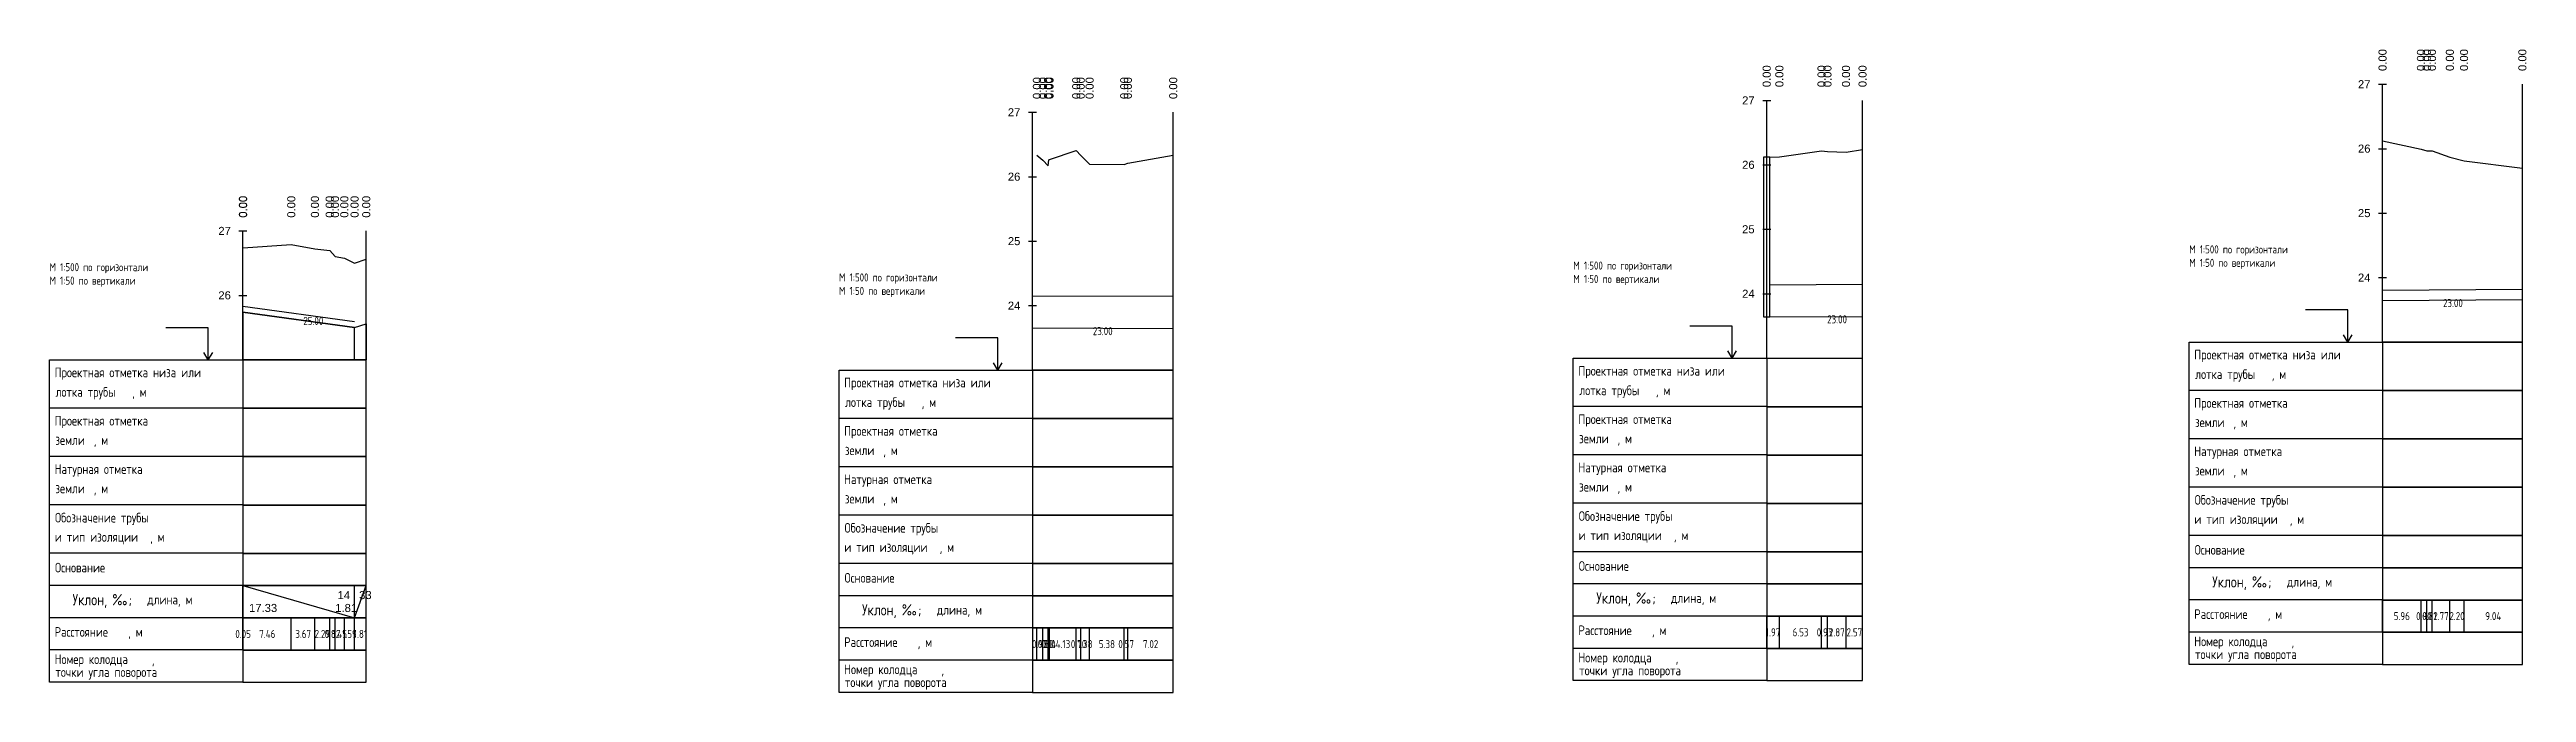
# Model space of a CAD drawing. Header units: metres. Extents: x 2491 to 4492, y 1184 to 2058.
# Drawn here: x 3544.1 to 3928.4, y 1183.9 to 1283.6 of the extents above; entities that cross this region are included whole.
import ezdxf
from ezdxf.enums import TextEntityAlignment as Align

# ---------------------------------------------------------------- set-up
doc = ezdxf.new("R2010")
doc.units = ezdxf.units.M
for name, color, linetype, lineweight in [('Сети_Вид.Профиля', 7, 'Continuous', 30), ('Сети_Вид.Профиля.Проектные.Данные', 1, 'Continuous', 30), ('Сети_Г1', 132, 'Continuous', 30), ('Сети_К1', 42, 'Continuous', 30)]:
    doc.layers.add(name, color=color, linetype=linetype, lineweight=lineweight)
doc.styles.get("Standard").update_dxf_attribs({"font": 'GOST_0.TTF'})

msp = doc.modelspace()

# ---------------------------------------------------------------- texts
at = {"color": 7, "linetype": 'Continuous', "lineweight": -3, "char_height": 1.25, "attachment_point": 5, "rotation": 90}
for insert in [(3906.07, 1282), (3912.03, 1282), (3912.93, 1282), (3913.74, 1282), (3916.51, 1282), (3918.71, 1282), (3927.76, 1282), (3810.53, 1279.49), (3812.5, 1279.49), (3819.03, 1279.49), (3819.96, 1279.49), (3822.83, 1279.49), (3825.4, 1279.49), (3697.31, 1277.65), (3698.24, 1277.65), (3699.04, 1277.65), (3699.14, 1277.65), (3699.28, 1277.65), (3703.41, 1277.65), (3704.11, 1277.65), (3705.49, 1277.65), (3710.86, 1277.65), (3711.43, 1277.65), (3718.46, 1277.65), (3574.13, 1259.24), (3574.18, 1259.24), (3581.64, 1259.24), (3585.31, 1259.24), (3587.6, 1259.24), (3588.42, 1259.24), (3589.87, 1259.24), (3591.46, 1259.24), (3593.27, 1259.24)]:
    msp.add_mtext('{\\fArial|b0|i0|c204|p34;0.00}', dxfattribs=dict(at, insert=insert))
at = {"layer": 'Сети_Вид.Профиля', "color": 7, "linetype": 'Continuous', "lineweight": 30, "char_height": 1.25}
for s, insert, attachment_point in [('{\\fArial|b0|i0|c204|p34;27}', (3808.65, 1275.74), 6), ('{\\fArial|b0|i0|c204|p34;27}', (3904.19, 1278.25), 6), ('{\\fArial|b0|i0|c204|p34;27}', (3694.74, 1273.9), 6), ('{\\fArial|b0|i0|c204|p34;26}', (3904.19, 1268.25), 6), ('{\\fArial|b0|i0|c204|p34;26}', (3694.74, 1263.9), 6), ('{\\fArial|b0|i0|c204|p34;26}', (3808.65, 1265.74), 6), ('{\\fArial|b0|i0|c204|p34;25}', (3904.19, 1258.25), 6), ('{\\fArial|b0|i0|c204|p34;27}', (3572.26, 1255.49), 6), ('{\\fArial|b0|i0|c204|p34;25}', (3694.74, 1253.9), 6), ('{\\fArial|b0|i0|c204|p34;25}', (3808.65, 1255.74), 6), ('М 1:500 по горизонтали\\PМ 1:50 по вертикали\\P\\P\\P^I^I^I                                 {\\fArial|b0|i0|c204|p34;    }  23.00', (3876.07, 1253.25), 1), ('М 1:500 по горизонтали\\PМ 1:50 по вертикали\\P\\P\\P^I^I^I                                 {\\fArial|b0|i0|c204|p34;    }  25.00', (3544.13, 1250.49), 1), ('М 1:500 по горизонтали\\PМ 1:50 по вертикали\\P\\P\\P^I^I^I                                 {\\fArial|b0|i0|c204|p34;    }  23.00', (3666.61, 1248.9), 1), ('М 1:500 по горизонтали\\PМ 1:50 по вертикали\\P\\P\\P^I^I^I                                 {\\fArial|b0|i0|c204|p34;    }  23.00', (3780.53, 1250.74), 1), ('{\\fArial|b0|i0|c204|p34;24}', (3904.19, 1248.25), 6), ('{\\fArial|b0|i0|c204|p34;26}', (3572.26, 1245.49), 6), ('{\\fArial|b0|i0|c204|p34;24}', (3808.65, 1245.74), 6), ('{\\fArial|b0|i0|c204|p34;24}', (3694.74, 1243.9), 6)]:
    msp.add_mtext(s, dxfattribs=dict(at, insert=insert, attachment_point=attachment_point))
at = {"layer": 'Сети_Вид.Профиля.Проектные.Данные', "color": 1, "linetype": 'Continuous', "lineweight": 30, "char_height": 1.25, "attachment_point": 5}
for s, insert in [('{\\fArial|b0|i0|c204|p34;14}', (3589.79, 1198.99)), ('{\\fArial|b0|i0|c204|p34;33}', (3593.13, 1198.99)), ('{\\fArial|b0|i0|c204|p34;17.33}', (3577.26, 1196.99)), ('{\\fArial|b0|i0|c204|p34;1.81}', (3590.15, 1196.99)), ('5.96', (3909.05, 1195.73)), ('0.90', (3912.48, 1195.73)), ('0.81', (3913.34, 1195.73)), ('2.77', (3915.13, 1195.73)), ('2.20', (3917.61, 1195.73)), ('9.04', (3923.23, 1195.73)), ('0.05', (3574.16, 1192.97)), ('7.46', (3577.91, 1192.97)), ('3.67', (3583.48, 1192.97)), ('2.29', (3586.46, 1192.97)), ('0.82', (3588.01, 1192.97)), ('1.45', (3589.14, 1192.97)), ('1.59', (3590.67, 1192.97)), ('1.81', (3592.37, 1192.97)), ('0.93', (3697.77, 1191.39)), ('0.80', (3698.64, 1191.39)), ('0.10', (3699.09, 1191.39)), ('0.14', (3699.21, 1191.39)), ('4.13', (3701.34, 1191.39)), ('0.70', (3703.76, 1191.39)), ('1.38', (3704.8, 1191.39)), ('5.38', (3708.17, 1191.39)), ('0.57', (3711.15, 1191.39)), ('7.02', (3714.95, 1191.39)), ('1.97', (3811.51, 1193.22)), ('6.53', (3815.77, 1193.22)), ('0.93', (3819.5, 1193.22)), ('2.87', (3821.4, 1193.22)), ('2.57', (3824.12, 1193.22))]:
    msp.add_mtext(s, dxfattribs=dict(at, insert=insert))

# ---------------------------------------------------------------- blocks, each defined once
blk = doc.blocks.new('Боковик Формы 2')
at = {"layer": 'Сети_Вид.Профиля'}
for points in [[(-10.73, 0), (-10.73, 10), (-23.89, 10)], [(-10.73, 0), (-12.09, 2.29)], [(-10.73, 0), (-9.37, 2.29)], [(0, -15), (-60, -15)], [(0, -30), (-60, -30)], [(0, -45), (-60, -45)], [(0, -60), (-60, -60)], [(0, -70), (-60, -70)], [(0, -80), (-60, -80)], [(0, -90), (-60, -90)]]:
    blk.add_lwpolyline(points, dxfattribs=at)
blk.add_lwpolyline([(0, 0), (0, -15), (0, -30), (0, -45), (0, -60), (0, -70), (0, -80), (0, -90), (0, -100), (-60, -100), (-60, 0)], close=True, dxfattribs=at)
at = {"color": 0, "linetype": 'Continuous'}
blk.add_text('Уклон, ‰;', height=3.5, dxfattribs=at).set_placement((-34.45, -74.39), align=Align.MIDDLE_RIGHT)
at = {"layer": 'Сети_Вид.Профиля'}
for s, p in [('Проектная отметка низа или', (-58.42, -5.38)), ('лотка трубы', (-58.14, -11.45)), (', ', (-34.36, -11.45)), ('м', (-32.03, -11.45)), ('Проектная отметка', (-58.42, -20.38)), ('земли', (-58.19, -26.38)), (', ', (-46.27, -26.38)), ('м', (-43.94, -26.38)), ('Натурная отметка', (-58.43, -35.38)), ('земли', (-58.19, -41.38)), (', ', (-46.27, -41.38)), ('м', (-43.94, -41.38)), ('Обозначение трубы', (-58.29, -50.45)), ('и тип изоляции', (-58.37, -56.42)), (', ', (-28.78, -56.42)), ('м', (-26.45, -56.42)), ('Основание', (-58.29, -65.95)), (' длина, м', (-31.19, -75.89)), ('Расстояние', (-58.41, -85.9)), ('м', (-33.26, -85.9)), ('Номер колодца', (-58.43, -94.36)), (', ', (-35.59, -85.9)), ('точки угла поворота', (-58.17, -98.36)), (',', (-28.24, -94.36))]:
    blk.add_text(s, height=3, dxfattribs=at).set_placement(p)

# ---------------------------------------------------------------- linework, layer by layer
at = {"layer": 'Сети_Вид.Профиля', "color": 7, "linetype": 'Continuous', "lineweight": 30}
for p, q in [((3905.44, 1278.25), (3906.69, 1278.25)), ((3906.07, 1238.25), (3906.07, 1278.25)), ((3927.76, 1238.25), (3927.76, 1278.25)), ((3695.99, 1273.9), (3697.24, 1273.9)), ((3696.61, 1233.9), (3696.61, 1273.9)), ((3718.46, 1233.9), (3718.46, 1273.9)), ((3809.9, 1275.74), (3811.15, 1275.74)), ((3810.53, 1235.74), (3810.53, 1275.74)), ((3825.4, 1235.74), (3825.4, 1275.74)), ((3905.44, 1268.25), (3906.69, 1268.25)), ((3809.9, 1265.74), (3811.15, 1265.74)), ((3695.99, 1263.9), (3697.24, 1263.9)), ((3905.44, 1258.25), (3906.69, 1258.25)), ((3573.51, 1255.49), (3574.76, 1255.49)), ((3574.13, 1235.49), (3574.13, 1255.49)), ((3593.27, 1235.49), (3593.27, 1255.49)), ((3695.99, 1253.9), (3697.24, 1253.9)), ((3809.9, 1255.74), (3811.15, 1255.74)), ((3573.51, 1245.49), (3574.76, 1245.49)), ((3809.9, 1245.74), (3811.15, 1245.74)), ((3905.44, 1248.25), (3906.69, 1248.25)), ((3695.99, 1243.9), (3697.24, 1243.9)), ((3906.07, 1238.25), (3927.76, 1238.25)), ((3574.13, 1235.49), (3593.27, 1235.49)), ((3696.61, 1233.9), (3718.46, 1233.9)), ((3810.53, 1235.74), (3825.4, 1235.74)), ((3574.13, 1190.47), (3574.13, 1195.47)), ((3574.18, 1190.47), (3574.18, 1195.47)), ((3581.64, 1190.47), (3581.64, 1195.47)), ((3585.31, 1190.47), (3585.31, 1195.47)), ((3587.6, 1190.47), (3587.6, 1195.47)), ((3588.42, 1190.47), (3588.42, 1195.47)), ((3589.87, 1190.47), (3589.87, 1195.47)), ((3591.46, 1190.47), (3591.46, 1195.47)), ((3810.53, 1190.72), (3810.53, 1195.72)), ((3812.5, 1190.72), (3812.5, 1195.72)), ((3819.03, 1190.72), (3819.03, 1195.72)), ((3819.96, 1190.72), (3819.96, 1195.72)), ((3822.83, 1190.72), (3822.83, 1195.72)), ((3906.07, 1193.23), (3906.07, 1198.23)), ((3912.03, 1193.23), (3912.03, 1198.23)), ((3912.93, 1193.23), (3912.93, 1198.23)), ((3913.74, 1193.23), (3913.74, 1198.23)), ((3916.51, 1193.23), (3916.51, 1198.23)), ((3918.71, 1193.23), (3918.71, 1198.23)), ((3697.31, 1188.89), (3697.31, 1193.89)), ((3698.24, 1188.89), (3698.24, 1193.89)), ((3699.04, 1188.89), (3699.04, 1193.89)), ((3699.14, 1188.89), (3699.14, 1193.89)), ((3699.28, 1188.89), (3699.28, 1193.89)), ((3703.41, 1188.89), (3703.41, 1193.89)), ((3704.11, 1188.89), (3704.11, 1193.89)), ((3705.49, 1188.89), (3705.49, 1193.89)), ((3710.86, 1188.89), (3710.86, 1193.89)), ((3711.43, 1188.89), (3711.43, 1193.89))]:
    msp.add_line(p, q, dxfattribs=at)
for points in [[(3906.07, 1230.73), (3927.76, 1230.73), (3927.76, 1238.23), (3906.07, 1238.23)], [(3574.13, 1227.97), (3593.27, 1227.97), (3593.27, 1235.47), (3574.13, 1235.47)], [(3696.61, 1226.39), (3718.46, 1226.39), (3718.46, 1233.89), (3696.61, 1233.89)], [(3810.53, 1228.22), (3825.4, 1228.22), (3825.4, 1235.72), (3810.53, 1235.72)], [(3906.07, 1223.23), (3927.76, 1223.23), (3927.76, 1230.73), (3906.07, 1230.73)], [(3574.13, 1220.47), (3593.27, 1220.47), (3593.27, 1227.97), (3574.13, 1227.97)], [(3696.61, 1218.89), (3718.46, 1218.89), (3718.46, 1226.39), (3696.61, 1226.39)], [(3810.53, 1220.72), (3825.4, 1220.72), (3825.4, 1228.22), (3810.53, 1228.22)], [(3906.07, 1215.73), (3927.76, 1215.73), (3927.76, 1223.23), (3906.07, 1223.23)], [(3574.13, 1212.97), (3593.27, 1212.97), (3593.27, 1220.47), (3574.13, 1220.47)], [(3696.61, 1211.39), (3718.46, 1211.39), (3718.46, 1218.89), (3696.61, 1218.89)], [(3810.53, 1213.22), (3825.4, 1213.22), (3825.4, 1220.72), (3810.53, 1220.72)], [(3906.07, 1208.23), (3927.76, 1208.23), (3927.76, 1215.73), (3906.07, 1215.73)], [(3574.13, 1205.47), (3593.27, 1205.47), (3593.27, 1212.97), (3574.13, 1212.97)], [(3696.61, 1203.89), (3718.46, 1203.89), (3718.46, 1211.39), (3696.61, 1211.39)], [(3810.53, 1205.72), (3825.4, 1205.72), (3825.4, 1213.22), (3810.53, 1213.22)], [(3906.07, 1203.23), (3927.76, 1203.23), (3927.76, 1208.23), (3906.07, 1208.23)], [(3574.13, 1200.47), (3593.27, 1200.47), (3593.27, 1205.47), (3574.13, 1205.47)], [(3696.61, 1198.89), (3718.46, 1198.89), (3718.46, 1203.89), (3696.61, 1203.89)], [(3810.53, 1200.72), (3825.4, 1200.72), (3825.4, 1205.72), (3810.53, 1205.72)], [(3906.07, 1198.23), (3927.76, 1198.23), (3927.76, 1203.23), (3906.07, 1203.23)], [(3574.13, 1195.47), (3593.27, 1195.47), (3593.27, 1200.47), (3574.13, 1200.47)], [(3696.61, 1193.89), (3718.46, 1193.89), (3718.46, 1198.89), (3696.61, 1198.89)], [(3810.53, 1195.72), (3825.4, 1195.72), (3825.4, 1200.72), (3810.53, 1200.72)], [(3574.13, 1190.47), (3593.27, 1190.47), (3593.27, 1195.47), (3574.13, 1195.47)], [(3810.53, 1190.72), (3825.4, 1190.72), (3825.4, 1195.72), (3810.53, 1195.72)], [(3906.07, 1193.23), (3927.76, 1193.23), (3927.76, 1198.23), (3906.07, 1198.23)], [(3696.61, 1188.89), (3718.46, 1188.89), (3718.46, 1193.89), (3696.61, 1193.89)], [(3906.07, 1188.23), (3927.76, 1188.23), (3927.76, 1193.23), (3906.07, 1193.23)], [(3574.13, 1185.47), (3593.27, 1185.47), (3593.27, 1190.47), (3574.13, 1190.47)], [(3696.61, 1183.89), (3718.46, 1183.89), (3718.46, 1188.89), (3696.61, 1188.89)], [(3810.53, 1185.72), (3825.4, 1185.72), (3825.4, 1190.72), (3810.53, 1190.72)]]:
    msp.add_3dface(points, dxfattribs=at)
at = {"layer": 'Сети_Вид.Профиля.Проектные.Данные', "color": 1, "linetype": 'Continuous', "lineweight": 30}
for p, q in [((3574.13, 1242.87), (3574.13, 1235.49)), ((3591.46, 1235.49), (3591.46, 1240.51)), ((3593.27, 1241.1), (3593.27, 1235.49)), ((3574.13, 1195.49), (3574.13, 1200.49)), ((3574.13, 1200.49), (3591.46, 1195.49)), ((3591.46, 1195.49), (3591.46, 1200.49)), ((3591.46, 1195.49), (3593.27, 1200.49)), ((3593.27, 1195.49), (3593.27, 1200.49))]:
    msp.add_line(p, q, dxfattribs=at)
at = {"layer": 'Сети_Вид.Профиля.Проектные.Данные', "color": 1, "linetype": 'Continuous', "lineweight": 30, "ltscale": 2, "flags": 128}
for points in [[(3810.53, 1266.95), (3812.5, 1267.01), (3819.03, 1267.89), (3819.96, 1267.81), (3822.83, 1267.69), (3825.4, 1268.11)], [(3906.07, 1269.46), (3912.03, 1268.2), (3912.93, 1267.93), (3913.74, 1267.94), (3916.51, 1266.95), (3918.71, 1266.36), (3927.76, 1265.22)], [(3697.31, 1267.22), (3698.24, 1266.49), (3699.04, 1265.58), (3699.14, 1266.51), (3699.28, 1266.57), (3703.41, 1267.99), (3704.11, 1267.17), (3705.49, 1265.85), (3710.86, 1265.81), (3711.43, 1265.99), (3718.46, 1267.22)], [(3574.13, 1252.87), (3574.18, 1252.87), (3581.64, 1253.41), (3585.31, 1252.72), (3587.6, 1252.43), (3588.42, 1251.5), (3589.87, 1251.25), (3591.46, 1250.51), (3593.27, 1251.1)], [(3574.13, 1242.87), (3591.46, 1240.51), (3593.27, 1241.1)]]:
    msp.add_lwpolyline(points, dxfattribs=at)
at = {"layer": 'Сети_Г1', "color": 132, "linetype": 'Continuous', "lineweight": 30}
for p, q in [((3591.46, 1241.4), (3574.13, 1243.76)), ((3591.46, 1240.51), (3574.13, 1242.87))]:
    msp.add_line(p, q, dxfattribs=at)
at = {"layer": 'Сети_К1', "color": 42, "linetype": 'Continuous', "lineweight": 30}
for p, q in [((3810.03, 1266.95), (3810.03, 1242.14)), ((3811.03, 1266.95), (3810.03, 1266.95)), ((3811.03, 1242.14), (3811.03, 1266.95)), ((3718.46, 1245.3), (3696.61, 1245.39)), ((3927.76, 1246.42), (3906.07, 1246.25)), ((3810.03, 1242.14), (3811.03, 1242.14)), ((3810.53, 1242.14), (3810.53, 1242.14)), ((3927.76, 1244.82), (3906.07, 1244.65)), ((3718.46, 1240.3), (3696.61, 1240.39))]:
    msp.add_line(p, q, dxfattribs=at)
for points in [[(3811.03, 1247.14), (3825.4, 1247.24)], [(3811.03, 1242.14), (3825.4, 1242.24)]]:
    msp.add_lwpolyline(points, dxfattribs=at)

# ---------------------------------------------------------------- block references
at = {"layer": 'Сети_Вид.Профиля', "color": 7, "linetype": 'Continuous', "lineweight": 30, "xscale": 0.5, "yscale": 0.5, "zscale": 0.5}
for p in [(3906.06, 1238.24), (3574.13, 1235.48), (3696.61, 1233.9), (3810.52, 1235.73)]:
    msp.add_blockref('Боковик Формы 2', p, dxfattribs=at)

msp.set_redraw_order([(e.dxf.handle, doc.entitydb.next_handle()) for e in msp.query("TEXT MTEXT ATTDEF DIMENSION ARC_DIMENSION")])  # texts and dimensions are drawn at this point

doc.saveas('drawing.dxf')
